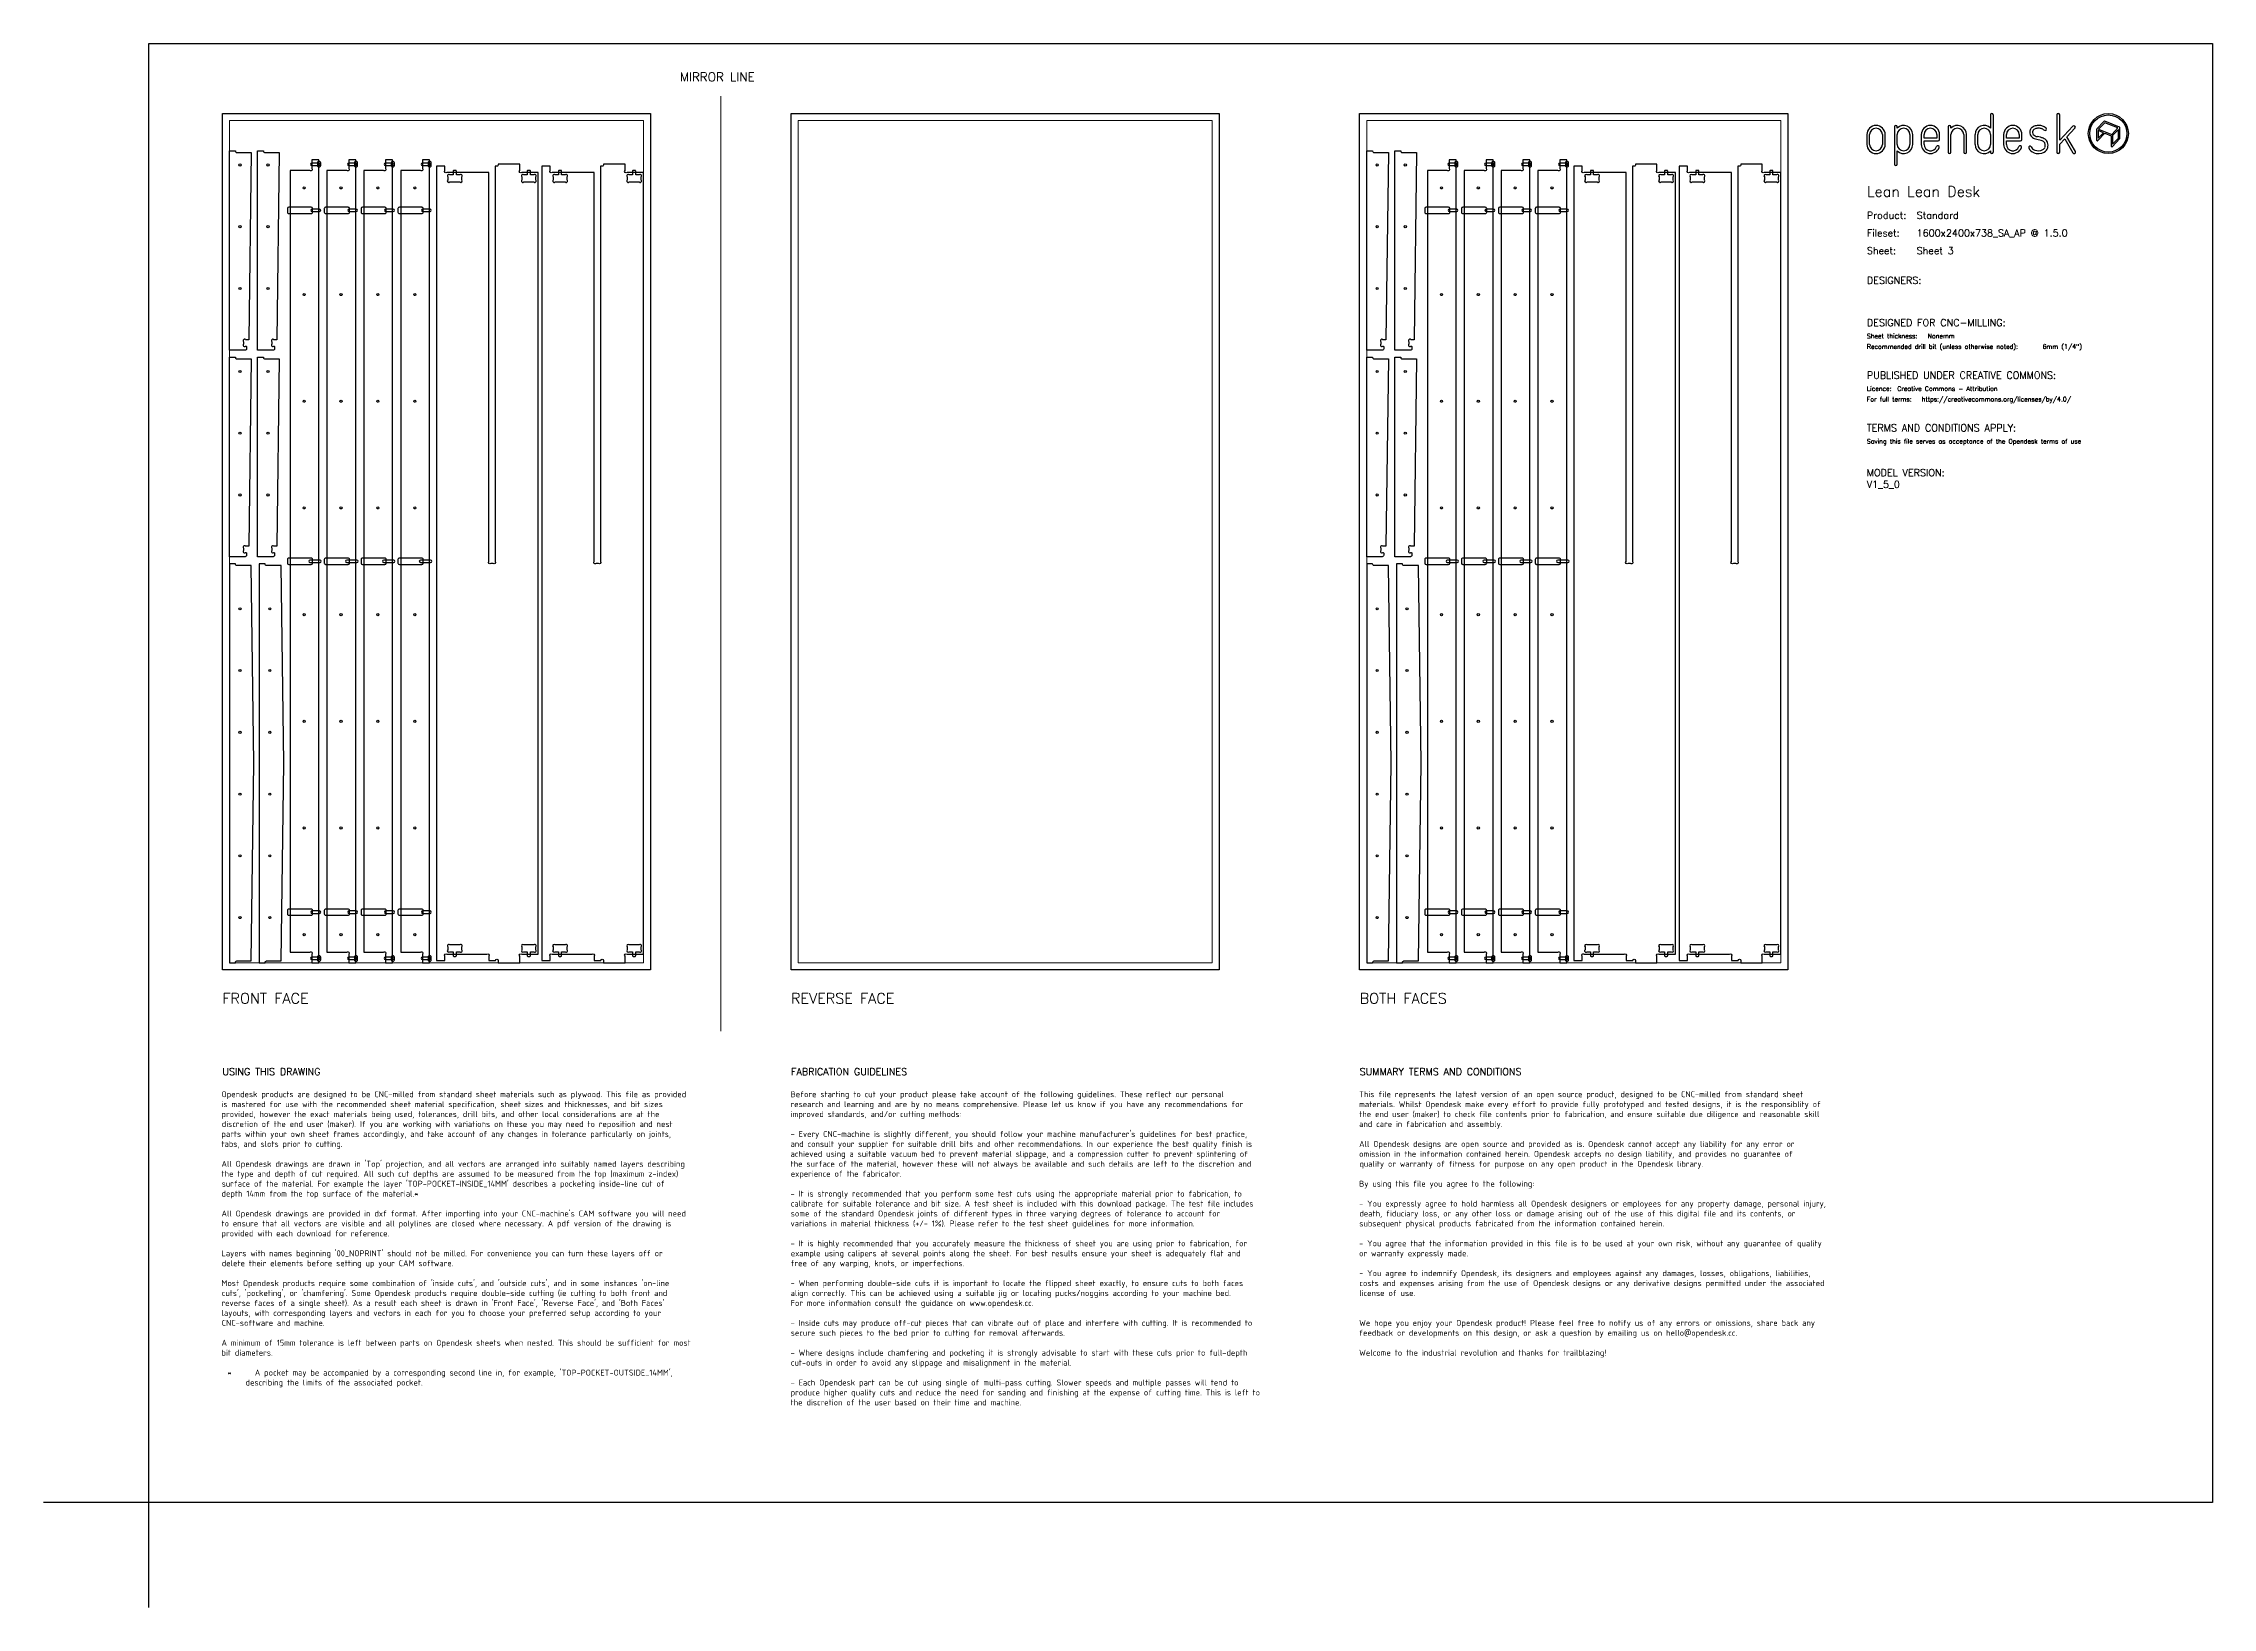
# Model space of a CAD drawing. Header units: millimetres. Extents: x -300 to 5880, y -300 to 4158.
import ezdxf
from ezdxf.enums import TextEntityAlignment as Align

# ---------------------------------------------------------------- set-up
doc = ezdxf.new("R2010")
doc.units = ezdxf.units.MM
doc.layers.add('00-NOPRINT_TEXT', color=7, linetype='Continuous', lineweight=25)
doc.layers.add('00_NOPRINT_TOLERANCE', color=7, linetype='Continuous', lineweight=5)
for name, color, linetype, lineweight, true_color in [('BOARD_$TH-NOMINAL', 3, 'Continuous', 30, 0x00ff00), ('TOP-CUT-OUTSIDE_18.000MM', 220, 'Continuous', 25, 0xff00d1), ('TOP-HOLE-6.000MM-DIAM_14.000MM', 220, 'Continuous', 25, 0xff00c7), ('TOP-HOLE-6.000MM-DIAM_18.000MM', 3, 'Continuous', 25, 0x00ff0c), ('TOP-POCKET-INSIDE_16.000MM', 20, 'Continuous', 25, 0xff2100), ('TOP-POCKET-INSIDE_4.000MM', 160, 'Continuous', 25, 0x0026ff), ('TOP-POCKET-INSIDE_9.000MM', 60, 'Continuous', 25, 0xb0ff00)]:
    doc.layers.add(name, color=color, linetype=linetype, lineweight=lineweight, true_color=true_color)
doc.styles.add('OD-ISOCP-17_221', font='isocp.shx')
doc.styles.add('OD-ISOCP-17_222', font='isocp.shx')
doc.styles.add('OD-ISOCP-17_223', font='isocp.shx')
doc.styles.add('OD-ISOCP-17_224', font='isocp.shx')
doc.styles.add('OD-ISOCP-17_225', font='isocp.shx')
doc.styles.add('OD-ISOCP-17_226', font='isocp.shx')
doc.styles.add('OD-ISOCP-17_227', font='isocp.shx')
doc.styles.add('OD-ISOCP-17_228', font='isocp.shx')
doc.styles.add('OD-ISOCP-17_229', font='isocp.shx')
doc.styles.add('OD-ISOCP-17_230', font='isocp.shx')
doc.styles.add('OD-ISOCP-17_231', font='isocp.shx')
doc.styles.add('OD-ISOCP-17_232', font='isocp.shx')
doc.styles.add('OD-ISOCP-17_233', font='isocp.shx')
doc.styles.add('OD-ISOCP-17_234', font='isocp.shx')
doc.styles.add('OD-ISOCP-17_235', font='isocp.shx')
doc.styles.add('OD-ISOCP-17_236', font='isocp.shx')
doc.styles.add('OD-ISOCP-17_237', font='isocp.shx')
doc.styles.add('OD-ISOCP-17_238', font='isocp.shx')
doc.styles.add('OD-ISOCP-17_239', font='isocp.shx')
doc.styles.add('OD-ISOCP-17_240', font='isocp.shx')
doc.styles.add('OD-ISOCP-17_241', font='isocp.shx')
doc.styles.add('OD-ISOCP-17_242', font='isocp.shx')
doc.styles.add('OD-ISOCP-17_243', font='isocp.shx')
doc.styles.add('OD-ISOCP-17_244', font='isocp.shx')
doc.styles.add('OD-ISOCP-17_245', font='isocp.shx')
doc.styles.add('OD-ISOCP-17_246', font='isocp.shx')
doc.styles.add('OD-ISOCP-17_247', font='isocp.shx')
doc.styles.add('OD-ISOCP-17_248', font='isocp.shx')
doc.styles.add('OD-ISOCP-17_249', font='isocp.shx')
doc.styles.add('OD-ISOCP-17_250', font='isocp.shx')
doc.styles.add('OD-ISOCP-17_251', font='isocp.shx')
doc.styles.add('OD-ISOCP-17_252', font='isocp.shx')
doc.styles.add('OD-ISOCP-17_253', font='isocp.shx')
doc.styles.add('OD-ISOCP-17_254', font='isocp.shx')
doc.styles.add('OD-ISOCP-17_255', font='isocp.shx')
doc.styles.add('OD-ISOCP-17_256', font='isocp.shx')
doc.styles.add('OD-ISOCP-17_257', font='isocp.shx')
doc.styles.add('OD-ISOCP-17_258', font='isocp.shx')
doc.styles.add('OD-ISOCP-17_259', font='isocp.shx')
doc.styles.add('OD-ISOCP-17_260', font='isocp.shx')
doc.styles.add('OD-ISOCP-17_261', font='isocp.shx')
doc.styles.add('OD-ISOCP-17_262', font='isocp.shx')
doc.styles.add('OD-ISOCP-17_263', font='isocp.shx')
doc.styles.add('OD-ISOCP-17_264', font='isocp.shx')
doc.styles.add('OD-ISOCP-17_265', font='isocp.shx')
doc.styles.add('OD-ISOCP-17_266', font='isocp.shx')
doc.styles.add('OD-ISOCP-17_267', font='isocp.shx')
doc.styles.add('OD-ISOCP-17_268', font='isocp.shx')
doc.styles.add('OD-ISOCP-17_269', font='isocp.shx')
doc.styles.add('OD-ISOCP-17_270', font='isocp.shx')
doc.styles.add('OD-ISOCP-17_271', font='isocp.shx')
doc.styles.add('OD-ISOCP-17_272', font='isocp.shx')
doc.styles.add('OD-ISOCP-17_273', font='isocp.shx')
doc.styles.add('OD-ISOCP-17_274', font='isocp.shx')
doc.styles.add('OD-ISOCP-17_275', font='isocp.shx')
doc.styles.add('OD-ISOCP-17_276', font='isocp.shx')
doc.styles.add('OD-ISOCP-17_277', font='isocp.shx')
doc.styles.add('OD-ISOCP-17_278', font='isocp.shx')
doc.styles.add('OD-ISOCP-17_279', font='isocp.shx')
doc.styles.add('OD-ISOCP-17_280', font='isocp.shx')
doc.styles.add('OD-ISOCP-17_281', font='isocp.shx')
doc.styles.add('OD-ISOCP-17_282', font='isocp.shx')
doc.styles.add('OD-ISOCP-17_283', font='isocp.shx')
doc.styles.add('OD-ISOCP-17_284', font='isocp.shx')
doc.styles.add('OD-ISOCP-17_285', font='isocp.shx')
doc.styles.add('OD-ISOCP-17_286', font='isocp.shx')
doc.styles.add('OD-ISOCP-17_287', font='isocp.shx')
doc.styles.add('OD-ISOCP-17_288', font='isocp.shx')
doc.styles.add('OD-SIMPLEX-13_86', font='simplex.shx')
doc.styles.add('OD-SIMPLEX-20_82', font='simplex.shx')
doc.styles.add('OD-SIMPLEX-20_86', font='simplex.shx')
doc.styles.add('OD-SIMPLEX-20_87', font='simplex.shx')
doc.styles.add('OD-SIMPLEX-20_88', font='simplex.shx')
doc.styles.add('OD-SIMPLEX-25_89', font='simplex.shx')
doc.styles.add('OD-SIMPLEX-30_83', font='simplex.shx')
doc.styles.add('OD-SIMPLEX-30_87', font='simplex.shx')
doc.styles.add('OD-SIMPLEX-30_88', font='simplex.shx')
doc.styles.add('OD-SIMPLEX-30_89', font='simplex.shx')

# ---------------------------------------------------------------- blocks, each defined once
blk = doc.blocks.new('Borders Opendesk_7')
at = {"layer": '00-NOPRINT_TEXT'}
for p, q in [((0, 4158), (5880, 4158)), ((0, 0), (0, 4158)), ((5880, 4158), (5880, 0)), ((4895, 3898), (4895, 3870.1)), ((4902.9, 3870.1), (4902.9, 3898)), ((4939.3, 3898), (4939.3, 3870.1)), ((4947.3, 3870.1), (4947.3, 3898)), ((4973.4, 3920.1), (4973.4, 3814.1)), ((4981.3, 3916.7), (4981.3, 3920.1)), ((4981.3, 3870.1), (4981.3, 3898)), ((5017.7, 3898), (5017.7, 3870.1)), ((5025.6, 3870.1), (5025.6, 3898)), ((5050, 3898), (5050, 3870.1)), ((5058, 3888.1), (5058, 3898)), ((5094.4, 3898), (5094.4, 3888.1)), ((5102.3, 3884.1), (5102.3, 3898)), ((5126.6, 3920.1), (5126.6, 3848)), ((5134.5, 3916.7), (5134.5, 3920.1)), ((5134.5, 3848), (5134.5, 3898)), ((5170.9, 3898), (5170.9, 3848)), ((5178.9, 3848), (5178.9, 3898)), ((5203, 3898), (5203, 3870.1)), ((5211, 3870.1), (5211, 3898)), ((5247.4, 3954), (5247.4, 3916.7)), ((5247.4, 3898), (5247.4, 3870.1)), ((5255.3, 3848), (5255.3, 3954)), ((5284.6, 3898), (5284.6, 3870.1)), ((5292.6, 3888.1), (5292.6, 3898)), ((5329, 3898), (5329, 3888.1)), ((5336.9, 3884.1), (5336.9, 3898)), ((5436.4, 3954), (5436.4, 3848)), ((5444.4, 3881.9), (5444.4, 3954)), ((5482.1, 3922), (5444.4, 3881.9)), ((5464.8, 3892.1), (5487.9, 3916.6)), ((5549.5, 3912.6), (5549.5, 3882.2)), ((5570.5, 3935.8), (5550.1, 3914)), ((5553.1, 3880.8), (5572.9, 3901.9)), ((5553.7, 3909.6), (5553.7, 3887.4)), ((5568.8, 3903.5), (5553.7, 3909.6)), ((5553.7, 3887.4), (5568.8, 3903.5)), ((5572.6, 3931.9), (5555.2, 3913.4)), ((5555.2, 3913.4), (5592.6, 3898.3)), ((5610, 3916.9), (5572.6, 3931.9)), ((5614.4, 3919.6), (5572.8, 3936.3)), ((5572.9, 3901.9), (5591.1, 3894.5)), ((5591.1, 3894.5), (5591.1, 3865.5)), ((5592.6, 3898.3), (5610, 3916.9)), ((5611.5, 3912.4), (5595.2, 3895.1)), ((5595.2, 3895.1), (5595.2, 3870.7)), ((5611.5, 3888.1), (5611.5, 3912.4)), ((5615.7, 3887.3), (5615.7, 3917.6)), ((4981.3, 3814.1), (4981.3, 3851.4)), ((5094.4, 3888.1), (5058, 3888.1)), ((5058, 3870.1), (5058, 3880.1)), ((5058, 3880.1), (5098.3, 3880.1)), ((5247.4, 3851.4), (5247.4, 3848)), ((5329, 3888.1), (5292.6, 3888.1)), ((5292.6, 3870.1), (5292.6, 3880.1)), ((5292.6, 3880.1), (5332.9, 3880.1)), ((5444.4, 3870.4), (5459.1, 3886)), ((5444.4, 3848), (5444.4, 3870.4)), ((5459.1, 3886), (5482.1, 3846)), ((5489, 3850), (5464.8, 3892.1)), ((5594.7, 3864.1), (5615.1, 3885.8)), ((5595.2, 3870.7), (5611.5, 3888.1)), ((0, 0), (-300, 0)), ((0, -300), (0, 0)), ((5880, 0), (0, 0))]:
    blk.add_line(p, q, dxfattribs=at)
for radius in [57, 52.9]:
    blk.add_circle((5582.9, 3901), radius, dxfattribs=at)
for centre, radius, start, end in [((5251.3, 3954), 3.97, 0, 180), ((5440.4, 3954), 3.97, 0, 180), ((4921.1, 3898), 26.1, 0, 180), ((4921.1, 3898), 18.2, 0, 180), ((4977.3, 3920.1), 3.97, 0, 180), ((4999.5, 3898), 26.1, 0, 134.13157), ((4999.5, 3898), 18.2, 0, 180), ((5076.2, 3898), 26.1, 0, 180), ((5076.2, 3898), 18.2, 0, 180), ((5130.6, 3920.1), 3.97, 0, 180), ((5152.7, 3898), 26.1, 0, 134.13157), ((5152.7, 3898), 18.2, 0, 180), ((5229.2, 3898), 26.1, 45.86843, 180), ((5229.2, 3898), 18.2, 0, 180), ((5310.8, 3898), 26.1, 0, 180), ((5310.8, 3898), 18.2, 0, 180), ((5377.2, 3904.5), 18.3, 167.09639, 235.84532), ((5375.9, 3904.8), 16.9, 150.51394, 167.04891), ((5377.5, 3903.4), 19, 138.98821, 149.26699), ((5377.5, 3903.4), 19, 127.9168, 138.98821), ((5380.5, 3899.5), 24, 111.70118, 127.9168), ((5377.2, 3904.5), 10.3, 167.96032, 235.86134), ((5375.9, 3904.8), 8.99, 151.05191, 168.02381), ((5377.5, 3903.4), 11.1, 138.98821, 148.80915), ((5377.5, 3903.4), 11.1, 127.9168, 138.98821), ((5380.5, 3899.5), 16, 111.70118, 127.9168), ((5382, 3911.6), 18.9, 235.85111, 248.09121), ((5383.5, 3891.9), 32.1, 90, 111.70118), ((5383.5, 3891.9), 24.2, 90, 111.70118), ((5388.7, 3928.4), 37, 248.09121, 257.53847), ((5383.5, 3878.8), 45.3, 80.71035, 90), ((5383.5, 3878.8), 37.3, 80.71035, 90), ((5385.9, 3893.2), 22.7, 71.50348, 80.71035), ((5385.9, 3893.2), 30.7, 71.50348, 80.71035), ((5387.1, 3896.7), 19, 61.03556, 71.50348), ((5387.1, 3896.7), 26.9, 61.03556, 71.50348), ((5387.1, 3896.7), 19, 46.7983, 61.03556), ((5387.1, 3896.7), 26.9, 46.7983, 61.03556), ((5402.8, 3913.5), 3.97, 226.7983, 46.7983), ((5485, 3919.3), 3.97, 316.71352, 136.71352), ((5551.6, 3912.6), 2.06, 136.76961, 180), ((5572, 3934.4), 2.06, 68.07144, 136.76961), ((5613.6, 3917.6), 2.06, 0, 68.07144), ((4921.1, 3870.1), 26.1, 180, 0), ((4921.1, 3870.1), 18.2, 180, 0), ((4999.5, 3870.1), 18.2, 180, 0), ((4999.5, 3870.1), 26.1, 225.86843, 0), ((5076.2, 3870.1), 26.1, 180, 340.02575), ((5076.2, 3870.1), 18.2, 180, 340.02575), ((5097, 3862.6), 3.97, 340.02575, 160.02575), ((5098.3, 3884.1), 3.97, 270, 0), ((5130.6, 3848), 3.97, 180, 0), ((5174.9, 3848), 3.97, 180, 0), ((5229.2, 3870.1), 26.1, 180, 314.13157), ((5229.2, 3870.1), 18.2, 180, 0), ((5251.3, 3848), 3.97, 180, 0), ((5310.8, 3870.1), 26.1, 180, 340.02575), ((5310.8, 3870.1), 18.2, 180, 340.02575), ((5331.6, 3862.6), 3.97, 340.02575, 160.02575), ((5332.9, 3884.1), 3.97, 270, 0), ((5359.7, 3861.7), 3.97, 24.78597, 204.78597), ((5380.2, 3871.2), 26.6, 204.78597, 247.9544), ((5380.2, 3871.2), 18.7, 204.78597, 247.9544), ((5382, 3911.6), 26.9, 235.85111, 248.09121), ((5383.5, 3879.3), 35.4, 247.9544, 298.20261), ((5388.7, 3928.4), 44.9, 248.09121, 257.53847), ((5383.5, 3879.3), 27.4, 247.9544, 298.20261), ((5300, 3526.6), 366.5, 76.19474, 77.53847), ((5300, 3526.6), 374.5, 76.19474, 77.53847), ((5372.7, 3822.5), 61.9, 69.1442, 76.19474), ((5372.7, 3822.5), 69.8, 69.1442, 76.19474), ((5389.5, 3866.6), 14.6, 38.92909, 69.1442), ((5390.6, 3866.1), 12.5, 298.20261, 343.80333), ((5389.5, 3866.6), 22.5, 38.92909, 69.1442), ((5390.6, 3866.1), 20.4, 298.20261, 343.80333), ((5393.9, 3870.2), 8.99, 17.58344, 38.92909), ((5385.6, 3867.6), 17.6, 343.80333, 17.58344), ((5393.9, 3870.2), 16.9, 17.58344, 38.92909), ((5385.6, 3867.6), 25.5, 343.80333, 17.58344), ((5440.4, 3848), 3.97, 180, 0), ((5485.5, 3848), 3.97, 209.84173, 29.84173), ((5551.6, 3882.2), 2.06, 180, 316.76961), ((5593.2, 3865.5), 2.06, 180, 316.76961), ((5613.6, 3887.3), 2.06, 316.76961, 0), ((4977.3, 3814.1), 3.97, 180, 0)]:
    blk.add_arc(centre, radius, start, end, dxfattribs=at)
at = {"layer": '00_NOPRINT_TOLERANCE', "ltscale": 0.379202}
for p, q in [((210, 3958), (1430, 3958)), ((210, 1518), (210, 3958)), ((1430, 3958), (1430, 1518)), ((1830, 3958), (3050, 3958)), ((1830, 1518), (1830, 3958)), ((3050, 3958), (3050, 1518)), ((3450, 3958), (4670, 3958)), ((3450, 1518), (3450, 3958)), ((4670, 3958), (4670, 1518)), ((1430, 1518), (210, 1518)), ((3050, 1518), (1830, 1518)), ((4670, 1518), (3450, 1518))]:
    blk.add_line(p, q, dxfattribs=at)
at = {"layer": '00_NOPRINT_TOLERANCE', "ltscale": 0.379043}
blk.add_line((1630, 1343.2), (1630, 4008), dxfattribs=at)
at = {"layer": '00_NOPRINT_TOLERANCE', "ltscale": 0.380876}
for p, q in [((230, 3938), (1410, 3938)), ((1850, 3938), (3030, 3938)), ((3470, 3938), (4650, 3938)), ((1410, 1538), (230, 1538)), ((3030, 1538), (1850, 1538)), ((4650, 1538), (3470, 1538))]:
    blk.add_line(p, q, dxfattribs=at)
at = {"layer": '00_NOPRINT_TOLERANCE', "ltscale": 0.380023}
for p, q in [((230, 1538), (230, 3938)), ((1410, 3938), (1410, 1538)), ((1850, 1538), (1850, 3938)), ((3030, 3938), (3030, 1538)), ((3470, 1538), (3470, 3938)), ((4650, 3938), (4650, 1538))]:
    blk.add_line(p, q, dxfattribs=at)
at = {"layer": 'BOARD_$TH-NOMINAL'}
for p, q in [((210, 3958), (1430, 3958)), ((210, 1518), (210, 3958)), ((1430, 3958), (1430, 1518)), ((1830, 3958), (3050, 3958)), ((1830, 1518), (1830, 3958)), ((3050, 3958), (3050, 1518)), ((3450, 3958), (4670, 3958)), ((3450, 1518), (3450, 3958)), ((4670, 3958), (4670, 1518)), ((1430, 1518), (210, 1518)), ((3050, 1518), (1830, 1518)), ((4670, 1518), (3450, 1518))]:
    blk.add_line(p, q, dxfattribs=at)
at = {"layer": '00-NOPRINT_TEXT'}
for s, height, style, p in [('MIRROR LINE', 25, 'OD-SIMPLEX-25_89', (1513.3, 4049.9)), ('Lean Lean Desk', 30, 'OD-SIMPLEX-30_83', (4895, 3720.9)), ('Product:', 20, 'OD-SIMPLEX-20_82', (4895, 3657.9)), ('Standard', 20, 'OD-SIMPLEX-20_82', (5036.9, 3657.9)), ('Fileset:', 20, 'OD-SIMPLEX-20_82', (4895, 3607.7)), ('1600x2400x738_SA_AP @ 1.5.0', 20, 'OD-SIMPLEX-20_82', (5036.9, 3607.6)), ('Sheet:', 20, 'OD-SIMPLEX-20_82', (4895, 3557.4)), ('Sheet 3', 20, 'OD-SIMPLEX-20_82', (5036.9, 3557.5)), ('DESIGNERS:', 20, 'OD-SIMPLEX-20_82', (4895, 3472.4)), ('DESIGNED FOR CNC-MILLING:', 20, 'OD-SIMPLEX-20_82', (4895, 3352.4)), ('Sheet thickness:', 13, 'OD-SIMPLEX-13_86', (4895, 3317.4)), ('Recommended drill bit (unless otherwise noted):', 13, 'OD-SIMPLEX-13_86', (4895, 3287.4)), ('Nonemm', 13, 'OD-SIMPLEX-13_86', (5068.3, 3317.4)), ('6mm (1/4")', 13, 'OD-SIMPLEX-13_86', (5395.5, 3287.4)), ('PUBLISHED UNDER CREATIVE COMMONS:', 20, 'OD-SIMPLEX-20_82', (4895, 3202.4)), ('Licence:', 13, 'OD-SIMPLEX-13_86', (4895, 3167.4)), ('Creative Commons - Attribution', 13, 'OD-SIMPLEX-13_86', (4981.5, 3167.4)), ('https://creativecommons.org/licenses/by/4.0/', 13, 'OD-SIMPLEX-13_86', (5051.1, 3137.4)), ('For full terms:', 13, 'OD-SIMPLEX-13_86', (4895, 3137.4)), ('TERMS AND CONDITIONS APPLY:', 20, 'OD-SIMPLEX-20_82', (4895, 3052.3)), ('Saving this file serves as acceptance of the Opendesk terms of use ', 13, 'OD-SIMPLEX-13_86', (4895, 3017.3))]:
    blk.add_text(s, height=height, dxfattribs=dict(at, style=style)).set_placement(p)
at = {"layer": '00-NOPRINT_TEXT', "color": 7}
for s, height, style, p in [('FRONT FACE', 30, 'OD-SIMPLEX-30_89', (210, 1451.3)), ('REVERSE FACE', 30, 'OD-SIMPLEX-30_88', (1830, 1451.3)), ('BOTH FACES', 30, 'OD-SIMPLEX-30_87', (3450, 1451.3)), ('USING THIS DRAWING', 20, 'OD-SIMPLEX-20_88', (210, 1237.4)), ('FABRICATION GUIDELINES', 20, 'OD-SIMPLEX-20_87', (1830, 1237.4)), ('SUMMARY TERMS AND CONDITIONS', 20, 'OD-SIMPLEX-20_86', (3450, 1237.4))]:
    blk.add_text(s, height=height, dxfattribs=dict(at, style=style)).set_placement(p, align=Align.TOP_LEFT)
for s, style, p in [('Opendesk products are designed to be CNC-milled from standard sheet materials such as plywood. This file as provided', 'OD-ISOCP-17_265', (207.4, 1154.7)), ('is mastered for use with the recommended sheet material specification, sheet sizes and thicknesses, and bit sizes', 'OD-ISOCP-17_266', (207.4, 1126.3)), ('provided, however the exact materials being used, tolerances, drill bits, and other local considerations are at the', 'OD-ISOCP-17_267', (207.4, 1098)), ('research and learning and are by no means comprehensive. Please let us know if you have any recommendations for', 'OD-ISOCP-17_241', (1828.7, 1126.3)), ('Before starting to cut your product please take account of the following guidelines. These reflect our personal', 'OD-ISOCP-17_240', (1828.7, 1154.7)), ('improved standards, and/or cutting methods:', 'OD-ISOCP-17_242', (1828.7, 1098)), ('the end user (maker) to check file contents prior to fabrication, and ensure suitable due diligence and reasonable skill', 'OD-ISOCP-17_223', (3448.5, 1098)), ('This file represents the latest version of an open source product, designed to be CNC-milled from standard sheet', 'OD-ISOCP-17_221', (3448.5, 1154.7)), ('materials. Whilst Opendesk make every effort to provide fully prototyped and tested designs, it is the responsiblity of', 'OD-ISOCP-17_222', (3448.5, 1126.3)), ('parts within your own sheet frames accordingly, and take account of any changes in tolerance particularly on joints,', 'OD-ISOCP-17_269', (207.4, 1041.3)), ('discretion of the end user (maker). If you are working with variations on these you may need to reposition and nest', 'OD-ISOCP-17_268', (208.1, 1069.7)), ("- Every CNC-machine is slightly different, you should follow your machine manufacturer's guidelines for best practice,", 'OD-ISOCP-17_243', (1828.7, 1041.3)), ('and care in fabrication and assembly.', 'OD-ISOCP-17_224', (3448.5, 1069.7)), ('tabs, and slots prior to cutting.', 'OD-ISOCP-17_270', (207.4, 1013)), ('and consult your supplier for suitable drill bits and other recommendations. In our experience the best quality finish is', 'OD-ISOCP-17_244', (1828.7, 1013)), ('achieved using a suitable vacuum bed to prevent material slippage, and a compression cutter to prevent splintering of', 'OD-ISOCP-17_245', (1828.7, 984.7)), ('All Opendesk designs are open source and provided as is. Opendesk cannot accept any liability for any error or', 'OD-ISOCP-17_225', (3448.5, 1013)), ('omission in the information contained herein. Opendesk accepts no design liability, and provides no guarantee of', 'OD-ISOCP-17_226', (3448.5, 984.7)), ('the type and depth of cut required. All such cut depths are assumed to be measured from the top (maximum z-index)', 'OD-ISOCP-17_272', (207.4, 928)), ("All Opendesk drawings are drawn in 'Top' projection, and all vectors are arranged into suitably named layers describing", 'OD-ISOCP-17_271', (207.4, 956.3)), ('the surface of the material, however these will not always be available and such details are left to the discretion and', 'OD-ISOCP-17_246', (1828.7, 956.3)), ('experience of the fabricator.', 'OD-ISOCP-17_247', (1829.2, 928)), ('quality or warranty of fitness for purpose on any open product in the Opendesk library.', 'OD-ISOCP-17_227', (3449.1, 956.3)), ('depth 14mm from the top surface of the material.*', 'OD-ISOCP-17_274', (207.4, 871.3)), ("surface of the material. For example the layer 'TOP-POCKET-INSIDE_14MM' describes a pocketing inside-line cut of", 'OD-ISOCP-17_273', (208, 899.7)), ('- It is strongly recommended that you perform some test cuts using the appropriate material prior to fabrication, to', 'OD-ISOCP-17_248', (1828.7, 871.3)), ('By using this file you agree to the following:', 'OD-ISOCP-17_228', (3448.5, 899.7)), ('to ensure that all vectors are visible and all polylines are closed where necessary. A pdf version of the drawing is', 'OD-ISOCP-17_276', (207.4, 786.3)), ("All Opendesk drawings are provided in dxf format. After importing into your CNC-machine's CAM software you will need", 'OD-ISOCP-17_275', (207.4, 814.7)), ('variations in material thickness (+/- 1%). Please refer to the test sheet guidelines for more information.', 'OD-ISOCP-17_251', (1828.7, 786.3)), ('some of the standard Opendesk joints of different types in three varying degrees of tolerance to account for', 'OD-ISOCP-17_250', (1829.2, 814.7)), ('calibrate for suitable tolerance and bit size. A test sheet is included with this download package. The test file includes', 'OD-ISOCP-17_249', (1829.3, 843)), ('- You expressly agree to hold harmless all Opendesk designers or employees for any property damage, personal injury,', 'OD-ISOCP-17_229', (3448.5, 843)), ('subsequent physical products fabricated from the information contained herein.', 'OD-ISOCP-17_231', (3449, 786.3)), ('death, fiduciary loss, or any other loss or damage arising out of the use of this digital file and its contents, or', 'OD-ISOCP-17_230', (3449.1, 814.7)), ('provided with each download for reference.', 'OD-ISOCP-17_277', (207.4, 758)), ('- It is highly recommended that you accurately measure the thickness of sheet you are using prior to fabrication, for', 'OD-ISOCP-17_252', (1828.7, 729.7)), ('- You agree that the information provided in this file is to be used at your own risk, without any guarantee of quality', 'OD-ISOCP-17_232', (3448.5, 729.7)), ("Layers with names beginning '00_NOPRINT' should not be milled. For convenience you can turn these layers off or", 'OD-ISOCP-17_278', (207.4, 701.3)), ('delete their elements before setting up your CAM software.', 'OD-ISOCP-17_279', (208.1, 673)), ('free of any warping, knots, or imperfections.', 'OD-ISOCP-17_254', (1828.7, 673)), ('example using calipers at several points along the sheet. For best results ensure your sheet is adequately flat and', 'OD-ISOCP-17_253', (1829.2, 701.3)), ('or warranty expressly made.', 'OD-ISOCP-17_233', (3448.5, 701.3)), ("Most Opendesk products require some combination of 'inside cuts', and 'outside cuts', and in some instances 'on-line", 'OD-ISOCP-17_280', (207.4, 616.3)), ('- When performing double-side cuts it is important to locate the flipped sheet exactly, to ensure cuts to both faces', 'OD-ISOCP-17_255', (1828.7, 616.3)), ('- You agree to indemnify Opendesk, its designers and employees against any damages, losses, obligations, liabilities,', 'OD-ISOCP-17_234', (3448.5, 644.7)), ('costs and expenses arising from the use of Opendesk designs or any derivative designs permitted under the associated', 'OD-ISOCP-17_235', (3449.1, 616.3)), ("reverse faces of a single sheet). As a result each sheet is drawn in 'Front Face', 'Reverse Face', and 'Both Faces'", 'OD-ISOCP-17_282', (207.4, 559.7)), ("cuts', 'pocketing', or 'chamfering'. Some Opendesk products require double-side cutting (ie cutting to both front and", 'OD-ISOCP-17_281', (208.1, 588)), ('align correctly. This can be achieved using a suitable jig or locating pucks/noggins according to your machine bed.', 'OD-ISOCP-17_256', (1828.7, 588)), ('For more information consult the guidance on www.opendesk.cc.', 'OD-ISOCP-17_257', (1828.7, 559.7)), ('license of use.', 'OD-ISOCP-17_236', (3448.8, 588)), ('layouts, with corresponding layers and vectors in each for you to choose your preferred setup according to your', 'OD-ISOCP-17_283', (207.8, 531.3)), ('CNC-software and machine.', 'OD-ISOCP-17_284', (208.2, 503)), ('- Inside cuts may produce off-cut pieces that can vibrate out of place and interfere with cutting. It is recommended to', 'OD-ISOCP-17_258', (1828.7, 503)), ('We hope you enjoy your Opendesk product! Please feel free to notify us of any errors or omissions, share back any', 'OD-ISOCP-17_237', (3448.5, 503)), ('A minimum of 15mm tolerance is left between parts on Opendesk sheets when nested. This should be sufficient for most', 'OD-ISOCP-17_285', (207.4, 446.3)), ('bit diameters.', 'OD-ISOCP-17_286', (207.4, 418)), ('- Where designs include chamfering and pocketing it is strongly advisable to start with these cuts prior to full-depth', 'OD-ISOCP-17_260', (1828.7, 418)), ('secure such pieces to the bed prior to cutting for removal afterwards.', 'OD-ISOCP-17_259', (1829.2, 474.7)), ('Welcome to the industrial revolution and thanks for trailblazing!', 'OD-ISOCP-17_239', (3448.5, 418)), ('feedback or developments on this design, or ask a question by emailing us on hello@opendesk.cc.', 'OD-ISOCP-17_238', (3448.5, 474.7)), ("*      A pocket may be accompanied by a corresponding second line in, for example, 'TOP-POCKET-OUTSIDE_14MM',", 'OD-ISOCP-17_287', (224.4, 361.3)), ('cut-outs in order to avoid any slippage and misalignment in the material.', 'OD-ISOCP-17_261', (1829.3, 389.7)), ('describing the limits of the associated pocket.', 'OD-ISOCP-17_288', (276.1, 333)), ('- Each Opendesk part can be cut using single of multi-pass cutting. Slower speeds and multiple passes will tend to', 'OD-ISOCP-17_262', (1828.7, 333)), ('produce higher quality cuts and reduce the need for sanding and finishing at the expense of cutting time. This is left to', 'OD-ISOCP-17_263', (1828.7, 304.7)), ('the discretion of the user based on their time and machine.', 'OD-ISOCP-17_264', (1828.7, 276.3))]:
    blk.add_text(s, height=17, dxfattribs=dict(at, style=style)).set_placement(p)

msp = doc.modelspace()

# ---------------------------------------------------------------- linework, layer by layer
at = {"layer": 'TOP-CUT-OUTSIDE_18.000MM'}
for points in [[(276.2, 3313.5, 1.000151), (270.5, 3307.8), (270.5, 3301.2, 1.000151), (276.2, 3295.5), (276.5, 3295.5, -0.414214), (278.5, 3293.5), (278.5, 3287.5, -0.414214), (274.5, 3283.5), (230, 3283.5), (230, 3852), (247, 3852), (247, 3851, 0.414214), (251, 3847), (292.2, 3847), (285, 3313.2)], [(356.2, 3295.5), (356.5, 3295.5, -0.414214), (358.5, 3293.5), (358.5, 3287.5, -0.414214), (354.5, 3283.5), (310, 3283.5), (310, 3852), (327, 3852), (327, 3851, 0.414214), (331, 3847), (372.2, 3847), (365, 3313.2), (356.2, 3313.5, 1.000151), (350.5, 3307.8), (350.5, 3301.2, 1.000151)], [(3516.2, 3313.5, 1.000151), (3510.5, 3307.8), (3510.5, 3301.2, 1.000151), (3516.2, 3295.5), (3516.5, 3295.5, -0.414214), (3518.5, 3293.5), (3518.5, 3287.5, -0.414214), (3514.5, 3283.5), (3470, 3283.5), (3470, 3852), (3487, 3852), (3487, 3851, 0.414214), (3491, 3847), (3532.2, 3847), (3525, 3313.2)], [(3596.2, 3295.5), (3596.5, 3295.5, -0.414214), (3598.5, 3293.5), (3598.5, 3287.5, -0.414214), (3594.5, 3283.5), (3550, 3283.5), (3550, 3852), (3567, 3852), (3567, 3851, 0.414214), (3571, 3847), (3612.2, 3847), (3605, 3313.2), (3596.2, 3313.5, 1.000151), (3590.5, 3307.8), (3590.5, 3301.2, 1.000151)], [(459.3, 3796), (403, 3796), (403, 1568), (459.3, 1568, -1.000151), (465, 1562.3), (465, 1538), (485, 1538), (485, 3826), (465, 3826), (465, 3801.7, -1.000151)], [(570, 3801.7, -1.000151), (564.3, 3796), (508, 3796), (508, 1568), (564.3, 1568, -1.000151), (570, 1562.3), (570, 1538), (590, 1538), (590, 3826), (570, 3826)], [(675, 3801.7, -1.000151), (669.3, 3796), (613, 3796), (613, 1568), (669.3, 1568, -1.000151), (675, 1562.3), (675, 1538), (695, 1538), (695, 3826), (675, 3826)], [(774.3, 3796), (718, 3796), (718, 1568), (774.3, 1568, -1.000151), (780, 1562.3), (780, 1538), (800, 1538), (800, 3826), (780, 3826), (780, 3801.7, -1.000151)], [(1062.7, 1562), (1110, 1562), (1110, 3790), (1062.7, 3790, -0.999849), (1057, 3795.7), (1057, 3814), (996, 3814), (996, 3812, -0.414214), (992, 3808), (987.2, 3808), (987.2, 2681.7, -1), (981.5, 2676), (974.7, 2676, -1), (969, 2681.7), (969, 3790), (849.7, 3790, -0.999849), (844, 3795.7), (844, 3808), (820, 3808), (820, 1544), (844, 1544), (844, 1556.3, -1), (849.7, 1562), (963.3, 1562, -0.999849), (969, 1556.3), (969, 1544), (988, 1544, -1), (996, 1544), (996, 1538), (1057, 1538), (1057, 1556.3, -0.999925)], [(1362.7, 1562), (1410, 1562), (1410, 3790), (1362.7, 3790, -0.999849), (1357, 3795.7), (1357, 3814), (1296, 3814), (1296, 3812, -0.414214), (1292, 3808), (1287.2, 3808), (1287.2, 2681.7, -1), (1281.5, 2676), (1274.7, 2676, -1), (1269, 2681.7), (1269, 3790), (1149.7, 3790, -0.999849), (1144, 3795.7), (1144, 3808), (1120, 3808), (1120, 1544), (1144, 1544), (1144, 1556.3, -1), (1149.7, 1562), (1263.3, 1562, -0.999849), (1269, 1556.3), (1269, 1544), (1288, 1544, -1), (1296, 1544), (1296, 1538), (1357, 1538), (1357, 1556.3, -0.999925)], [(3699.3, 3796), (3643, 3796), (3643, 1568), (3699.3, 1568, -1.000151), (3705, 1562.3), (3705, 1538), (3725, 1538), (3725, 3826), (3705, 3826), (3705, 3801.7, -1.000151)], [(3810, 3801.7, -1.000151), (3804.3, 3796), (3748, 3796), (3748, 1568), (3804.3, 1568, -1.000151), (3810, 1562.3), (3810, 1538), (3830, 1538), (3830, 3826), (3810, 3826)], [(3915, 3801.7, -1.000151), (3909.3, 3796), (3853, 3796), (3853, 1568), (3909.3, 1568, -1.000151), (3915, 1562.3), (3915, 1538), (3935, 1538), (3935, 3826), (3915, 3826)], [(4014.3, 3796), (3958, 3796), (3958, 1568), (4014.3, 1568, -1.000151), (4020, 1562.3), (4020, 1538), (4040, 1538), (4040, 3826), (4020, 3826), (4020, 3801.7, -1.000151)], [(4302.7, 1562), (4350, 1562), (4350, 3790), (4302.7, 3790, -0.999849), (4297, 3795.7), (4297, 3814), (4236, 3814), (4236, 3812, -0.414214), (4232, 3808), (4227.2, 3808), (4227.2, 2681.7, -1), (4221.5, 2676), (4214.7, 2676, -1), (4209, 2681.7), (4209, 3790), (4089.7, 3790, -0.999849), (4084, 3795.7), (4084, 3808), (4060, 3808), (4060, 1544), (4084, 1544), (4084, 1556.3, -1), (4089.7, 1562), (4203.3, 1562, -0.999849), (4209, 1556.3), (4209, 1544), (4228, 1544, -1), (4236, 1544), (4236, 1538), (4297, 1538), (4297, 1556.3, -0.999925)], [(4602.7, 1562), (4650, 1562), (4650, 3790), (4602.7, 3790, -0.999849), (4597, 3795.7), (4597, 3814), (4536, 3814), (4536, 3812, -0.414214), (4532, 3808), (4527.2, 3808), (4527.2, 2681.7, -1), (4521.5, 2676), (4514.7, 2676, -1), (4509, 2681.7), (4509, 3790), (4389.7, 3790, -0.999849), (4384, 3795.7), (4384, 3808), (4360, 3808), (4360, 1544), (4384, 1544), (4384, 1556.3, -1), (4389.7, 1562), (4503.3, 1562, -0.999849), (4509, 1556.3), (4509, 1544), (4528, 1544, -1), (4536, 1544), (4536, 1538), (4597, 1538), (4597, 1556.3, -0.999925)], [(276.2, 2707), (276.5, 2707, -0.414214), (278.5, 2705), (278.5, 2699, -0.414214), (274.5, 2695), (230, 2695), (230, 3263.5), (247, 3263.5), (247, 3262.5, 0.414214), (251, 3258.5), (292.2, 3258.5), (285, 2724.7), (276.2, 2725, 1.000151), (270.5, 2719.3), (270.5, 2712.7, 1.000151)], [(356.2, 2725, 1.000151), (350.5, 2719.3), (350.5, 2712.7, 1.000151), (356.2, 2707), (356.5, 2707, -0.414214), (358.5, 2705), (358.5, 2699, -0.414214), (354.5, 2695), (310, 2695), (310, 3263.5), (327, 3263.5), (327, 3262.5, 0.414214), (331, 3258.5), (372.2, 3258.5), (365, 2724.7)], [(3516.2, 2707), (3516.5, 2707, -0.414214), (3518.5, 2705), (3518.5, 2699, -0.414214), (3514.5, 2695), (3470, 2695), (3470, 3263.5), (3487, 3263.5), (3487, 3262.5, 0.414214), (3491, 3258.5), (3532.2, 3258.5), (3525, 2724.7), (3516.2, 2725, 1.000151), (3510.5, 2719.3), (3510.5, 2712.7, 1.000151)], [(3596.2, 2725, 1.000151), (3590.5, 2719.3), (3590.5, 2712.7, 1.000151), (3596.2, 2707), (3596.5, 2707, -0.414214), (3598.5, 2705), (3598.5, 2699, -0.414214), (3594.5, 2695), (3550, 2695), (3550, 3263.5), (3567, 3263.5), (3567, 3262.5, 0.414214), (3571, 3258.5), (3612.2, 3258.5), (3605, 2724.7)], [(251, 2670, -0.414214), (247, 2674), (247, 2675), (230, 2675), (230, 1538), (247, 1538), (247, 1539, -0.414214), (251, 1543), (292.4, 1543), (300, 2106.5), (292.4, 2670)], [(332, 2674), (332, 2675), (315, 2675), (315, 1538), (332, 1538), (332, 1539, -0.414214), (336, 1543), (377.4, 1543), (385, 2106.5), (377.4, 2670), (336, 2670, -0.414214)], [(3491, 2670, -0.414214), (3487, 2674), (3487, 2675), (3470, 2675), (3470, 1538), (3487, 1538), (3487, 1539, -0.414214), (3491, 1543), (3532.4, 1543), (3540, 2106.5), (3532.4, 2670)], [(3572, 2674), (3572, 2675), (3555, 2675), (3555, 1538), (3572, 1538), (3572, 1539, -0.414214), (3576, 1543), (3617.4, 1543), (3625, 2106.5), (3617.4, 2670), (3576, 2670, -0.414214)]]:
    msp.add_lwpolyline(points, format="xyb", close=True, dxfattribs=at)
at = {"layer": 'TOP-HOLE-6.000MM-DIAM_14.000MM'}
for centre in [(443, 3746), (548, 3746), (653, 3746), (758, 3746), (3683, 3746), (3788, 3746), (3893, 3746), (3998, 3746), (443, 3442), (548, 3442), (653, 3442), (758, 3442), (3683, 3442), (3788, 3442), (3893, 3442), (3998, 3442), (443, 3138), (548, 3138), (653, 3138), (758, 3138), (3683, 3138), (3788, 3138), (3893, 3138), (3998, 3138), (443, 2834), (548, 2834), (653, 2834), (758, 2834), (3683, 2834), (3788, 2834), (3893, 2834), (3998, 2834), (443, 2530), (548, 2530), (653, 2530), (758, 2530), (3683, 2530), (3788, 2530), (3893, 2530), (3998, 2530), (443, 2226), (548, 2226), (653, 2226), (758, 2226), (3683, 2226), (3788, 2226), (3893, 2226), (3998, 2226), (443, 1922), (548, 1922), (653, 1922), (758, 1922), (3683, 1922), (3788, 1922), (3893, 1922), (3998, 1922), (443, 1618), (548, 1618), (653, 1618), (758, 1618), (3683, 1618), (3788, 1618), (3893, 1618), (3998, 1618)]:
    msp.add_circle(centre, 3, dxfattribs=at)
at = {"layer": 'TOP-HOLE-6.000MM-DIAM_18.000MM'}
for centre in [(260, 3811.5), (340, 3811.5), (3500, 3811.5), (3580, 3811.5), (260, 3635.5), (340, 3635.5), (3500, 3635.5), (3580, 3635.5), (260, 3459.5), (340, 3459.5), (3500, 3459.5), (3580, 3459.5), (260, 3223), (340, 3223), (3500, 3223), (3580, 3223), (260, 3047), (340, 3047), (3500, 3047), (3580, 3047), (260, 2871), (340, 2871), (3500, 2871), (3580, 2871), (260, 2546.5), (345, 2546.5), (3500, 2546.5), (3585, 2546.5), (260, 2370.5), (345, 2370.5), (3500, 2370.5), (3585, 2370.5), (260, 2194.5), (345, 2194.5), (3500, 2194.5), (3585, 2194.5), (260, 2018.5), (345, 2018.5), (3500, 2018.5), (3585, 2018.5), (260, 1842.5), (345, 1842.5), (3500, 1842.5), (3585, 1842.5), (260, 1666.5), (345, 1666.5), (3500, 1666.5), (3585, 1666.5)]:
    msp.add_circle(centre, 3, dxfattribs=at)
at = {"layer": 'TOP-POCKET-INSIDE_16.000MM'}
for points in [[(857.7, 3783, 1), (852, 3777.3), (852, 3768.7, 1), (857.7, 3763), (886.3, 3763, 1), (892, 3768.7), (892, 3777.3, 1), (886.3, 3783), (876.5, 3783), (876.5, 3794, 0.414214), (874.5, 3796), (869.5, 3796, 0.414214), (867.5, 3794), (867.5, 3783)], [(1097.3, 3783), (1087.5, 3783), (1087.5, 3794, 0.414214), (1085.5, 3796), (1080.5, 3796, 0.414214), (1078.5, 3794), (1078.5, 3783), (1068.7, 3783, 1), (1063, 3777.3), (1063, 3768.7, 1), (1068.7, 3763), (1097.3, 3763, 1), (1103, 3768.7), (1103, 3777.3, 1)], [(1174.5, 3796), (1169.5, 3796, 0.414214), (1167.5, 3794), (1167.5, 3783), (1157.7, 3783, 1), (1152, 3777.3), (1152, 3768.7, 1), (1157.7, 3763), (1186.3, 3763, 1), (1192, 3768.7), (1192, 3777.3, 1), (1186.3, 3783), (1176.5, 3783), (1176.5, 3794, 0.414214)], [(1385.5, 3796), (1380.5, 3796, 0.414214), (1378.5, 3794), (1378.5, 3783), (1368.7, 3783, 1), (1363, 3777.3), (1363, 3768.7, 1), (1368.7, 3763), (1397.3, 3763, 1), (1403, 3768.7), (1403, 3777.3, 1), (1397.3, 3783), (1387.5, 3783), (1387.5, 3794, 0.414214)], [(4097.7, 3783, 1), (4092, 3777.3), (4092, 3768.7, 1), (4097.7, 3763), (4126.3, 3763, 1), (4132, 3768.7), (4132, 3777.3, 1), (4126.3, 3783), (4116.5, 3783), (4116.5, 3794, 0.414214), (4114.5, 3796), (4109.5, 3796, 0.414214), (4107.5, 3794), (4107.5, 3783)], [(4337.3, 3783), (4327.5, 3783), (4327.5, 3794, 0.414214), (4325.5, 3796), (4320.5, 3796, 0.414214), (4318.5, 3794), (4318.5, 3783), (4308.7, 3783, 1), (4303, 3777.3), (4303, 3768.7, 1), (4308.7, 3763), (4337.3, 3763, 1), (4343, 3768.7), (4343, 3777.3, 1)], [(4414.5, 3796), (4409.5, 3796, 0.414214), (4407.5, 3794), (4407.5, 3783), (4397.7, 3783, 1), (4392, 3777.3), (4392, 3768.7, 1), (4397.7, 3763), (4426.3, 3763, 1), (4432, 3768.7), (4432, 3777.3, 1), (4426.3, 3783), (4416.5, 3783), (4416.5, 3794, 0.414214)], [(4625.5, 3796), (4620.5, 3796, 0.414214), (4618.5, 3794), (4618.5, 3783), (4608.7, 3783, 1), (4603, 3777.3), (4603, 3768.7, 1), (4608.7, 3763), (4637.3, 3763, 1), (4643, 3768.7), (4643, 3777.3, 1), (4637.3, 3783), (4627.5, 3783), (4627.5, 3794, 0.414214)], [(1063, 1583.3), (1063, 1574.7, 1), (1068.7, 1569), (1078.5, 1569), (1078.5, 1558, 0.414214), (1080.5, 1556), (1085.5, 1556, 0.414214), (1087.5, 1558), (1087.5, 1569), (1097.3, 1569, 1), (1103, 1574.7), (1103, 1583.3, 1), (1097.3, 1589), (1068.7, 1589, 1)], [(1363, 1583.3), (1363, 1574.7, 1), (1368.7, 1569), (1378.5, 1569), (1378.5, 1558, 0.414214), (1380.5, 1556), (1385.5, 1556, 0.414214), (1387.5, 1558), (1387.5, 1569), (1397.3, 1569, 1), (1403, 1574.7), (1403, 1583.3, 1), (1397.3, 1589), (1368.7, 1589, 1)], [(4303, 1583.3), (4303, 1574.7, 1), (4308.7, 1569), (4318.5, 1569), (4318.5, 1558, 0.414214), (4320.5, 1556), (4325.5, 1556, 0.414214), (4327.5, 1558), (4327.5, 1569), (4337.3, 1569, 1), (4343, 1574.7), (4343, 1583.3, 1), (4337.3, 1589), (4308.7, 1589, 1)], [(4603, 1583.3), (4603, 1574.7, 1), (4608.7, 1569), (4618.5, 1569), (4618.5, 1558, 0.414214), (4620.5, 1556), (4625.5, 1556, 0.414214), (4627.5, 1558), (4627.5, 1569), (4637.3, 1569, 1), (4643, 1574.7), (4643, 1583.3, 1), (4637.3, 1589), (4608.7, 1589, 1)]]:
    msp.add_lwpolyline(points, format="xyb", close=True, dxfattribs=at)
for points in [[(886.3, 1589), (857.7, 1589, 1), (852, 1583.3), (852, 1574.7, 1), (857.7, 1569), (867.5, 1569), (867.5, 1558, 0.414214), (869.5, 1556), (874.5, 1556, 0.414214), (876.5, 1558), (876.5, 1569), (886.3, 1569, 1), (892, 1574.7), (892, 1583.3, 1), (886.3, 1589)], [(1186.3, 1589), (1157.7, 1589, 1), (1152, 1583.3), (1152, 1574.7, 1), (1157.7, 1569), (1167.5, 1569), (1167.5, 1558, 0.414214), (1169.5, 1556), (1174.5, 1556, 0.414214), (1176.5, 1558), (1176.5, 1569), (1186.3, 1569, 1), (1192, 1574.7), (1192, 1583.3, 1), (1186.3, 1589)], [(4126.3, 1589), (4097.7, 1589, 1), (4092, 1583.3), (4092, 1574.7, 1), (4097.7, 1569), (4107.5, 1569), (4107.5, 1558, 0.414214), (4109.5, 1556), (4114.5, 1556, 0.414214), (4116.5, 1558), (4116.5, 1569), (4126.3, 1569, 1), (4132, 1574.7), (4132, 1583.3, 1), (4126.3, 1589)], [(4426.3, 1589), (4397.7, 1589, 1), (4392, 1583.3), (4392, 1574.7, 1), (4397.7, 1569), (4407.5, 1569), (4407.5, 1558, 0.414214), (4409.5, 1556), (4414.5, 1556, 0.414214), (4416.5, 1558), (4416.5, 1569), (4426.3, 1569, 1), (4432, 1574.7), (4432, 1583.3, 1), (4426.3, 1589)]]:
    msp.add_lwpolyline(points, format="xyb", dxfattribs=at)
at = {"layer": 'TOP-POCKET-INSIDE_4.000MM'}
for points in [[(464.5, 3810), (485.5, 3810, 1), (485.5, 3817), (464.5, 3817, 1)], [(569.5, 3810), (590.5, 3810, 1), (590.5, 3817), (569.5, 3817, 1)], [(695.5, 3817), (674.5, 3817, 1), (674.5, 3810), (695.5, 3810, 1)], [(800.5, 3817), (779.5, 3817, 1), (779.5, 3810), (800.5, 3810, 1)], [(3704.5, 3810), (3725.5, 3810, 1), (3725.5, 3817), (3704.5, 3817, 1)], [(3809.5, 3810), (3830.5, 3810, 1), (3830.5, 3817), (3809.5, 3817, 1)], [(3935.5, 3817), (3914.5, 3817, 1), (3914.5, 3810), (3935.5, 3810, 1)], [(4040.5, 3817), (4019.5, 3817, 1), (4019.5, 3810), (4040.5, 3810, 1)], [(486.5, 3678.5, 1), (486.5, 3685.5), (465.5, 3685.5, 1), (465.5, 3678.5)], [(591.5, 3678.5, 1), (591.5, 3685.5), (570.5, 3685.5, 1), (570.5, 3678.5)], [(696.5, 3678.5, 1), (696.5, 3685.5), (675.5, 3685.5, 1), (675.5, 3678.5)], [(801.5, 3678.5, 1), (801.5, 3685.5), (780.5, 3685.5, 1), (780.5, 3678.5)], [(3726.5, 3678.5, 1), (3726.5, 3685.5), (3705.5, 3685.5, 1), (3705.5, 3678.5)], [(3831.5, 3678.5, 1), (3831.5, 3685.5), (3810.5, 3685.5, 1), (3810.5, 3678.5)], [(3936.5, 3678.5, 1), (3936.5, 3685.5), (3915.5, 3685.5, 1), (3915.5, 3678.5)], [(4041.5, 3678.5, 1), (4041.5, 3685.5), (4020.5, 3685.5, 1), (4020.5, 3678.5)], [(459.5, 2678.5), (488.1, 2678.5, 1), (488.1, 2685.5), (459.5, 2685.5, 1)], [(564.5, 2678.5), (593.1, 2678.5, 1), (593.1, 2685.5), (564.5, 2685.5, 1)], [(698.1, 2678.5, 1), (698.1, 2685.5), (669.5, 2685.5, 1), (669.5, 2678.5)], [(803.1, 2678.5, 1), (803.1, 2685.5), (774.5, 2685.5, 1), (774.5, 2678.5)], [(3699.5, 2678.5), (3728.1, 2678.5, 1), (3728.1, 2685.5), (3699.5, 2685.5, 1)], [(3804.5, 2678.5), (3833.1, 2678.5, 1), (3833.1, 2685.5), (3804.5, 2685.5, 1)], [(3938.1, 2678.5, 1), (3938.1, 2685.5), (3909.5, 2685.5, 1), (3909.5, 2678.5)], [(4043.1, 2678.5, 1), (4043.1, 2685.5), (4014.5, 2685.5, 1), (4014.5, 2678.5)], [(486.5, 1685.5), (465.5, 1685.5, 1), (465.5, 1678.5), (486.5, 1678.5, 1)], [(591.5, 1685.5), (570.5, 1685.5, 1), (570.5, 1678.5), (591.5, 1678.5, 1)], [(696.5, 1685.5), (675.5, 1685.5, 1), (675.5, 1678.5), (696.5, 1678.5, 1)], [(801.5, 1685.5), (780.5, 1685.5, 1), (780.5, 1678.5), (801.5, 1678.5, 1)], [(3726.5, 1685.5), (3705.5, 1685.5, 1), (3705.5, 1678.5), (3726.5, 1678.5, 1)], [(3831.5, 1685.5), (3810.5, 1685.5, 1), (3810.5, 1678.5), (3831.5, 1678.5, 1)], [(3936.5, 1685.5), (3915.5, 1685.5, 1), (3915.5, 1678.5), (3936.5, 1678.5, 1)], [(4041.5, 1685.5), (4020.5, 1685.5, 1), (4020.5, 1678.5), (4041.5, 1678.5, 1)], [(485.5, 1547, 1), (485.5, 1554), (464.5, 1554, 1), (464.5, 1547)], [(590.5, 1547, 1), (590.5, 1554), (569.5, 1554, 1), (569.5, 1547)], [(695.5, 1547, 1), (695.5, 1554), (674.5, 1554, 1), (674.5, 1547)], [(800.5, 1547, 1), (800.5, 1554), (779.5, 1554, 1), (779.5, 1547)], [(3725.5, 1547, 1), (3725.5, 1554), (3704.5, 1554, 1), (3704.5, 1547)], [(3830.5, 1547, 1), (3830.5, 1554), (3809.5, 1554, 1), (3809.5, 1547)], [(3935.5, 1547, 1), (3935.5, 1554), (3914.5, 1554, 1), (3914.5, 1547)], [(4040.5, 1547, 1), (4040.5, 1554), (4019.5, 1554, 1), (4019.5, 1547)]]:
    msp.add_lwpolyline(points, format="xyb", close=True, dxfattribs=at)
at = {"layer": 'TOP-POCKET-INSIDE_9.000MM'}
for points in [[(486, 3806, 0.414214), (490, 3810), (490, 3818, 0.414214), (486, 3822), (485, 3822, 0.414214), (481, 3818), (481, 3810, 0.414214), (485, 3806)], [(591, 3806, 0.414214), (595, 3810), (595, 3818, 0.414214), (591, 3822), (590, 3822, 0.414214), (586, 3818), (586, 3810, 0.414214), (590, 3806)], [(696, 3806, 0.414214), (700, 3810), (700, 3818, 0.414214), (696, 3822), (695, 3822, 0.414214), (691, 3818), (691, 3810, 0.414214), (695, 3806)], [(801, 3806, 0.414214), (805, 3810), (805, 3818, 0.414214), (801, 3822), (800, 3822, 0.414214), (796, 3818), (796, 3810, 0.414214), (800, 3806)], [(3726, 3806, 0.414214), (3730, 3810), (3730, 3818, 0.414214), (3726, 3822), (3725, 3822, 0.414214), (3721, 3818), (3721, 3810, 0.414214), (3725, 3806)], [(3831, 3806, 0.414214), (3835, 3810), (3835, 3818, 0.414214), (3831, 3822), (3830, 3822, 0.414214), (3826, 3818), (3826, 3810, 0.414214), (3830, 3806)], [(3936, 3806, 0.414214), (3940, 3810), (3940, 3818, 0.414214), (3936, 3822), (3935, 3822, 0.414214), (3931, 3818), (3931, 3810, 0.414214), (3935, 3806)], [(4041, 3806, 0.414214), (4045, 3810), (4045, 3818, 0.414214), (4041, 3822), (4040, 3822, 0.414214), (4036, 3818), (4036, 3810, 0.414214), (4040, 3806)], [(399.2, 3691, 0.414214), (395.2, 3687), (395.2, 3677, 0.414214), (399.2, 3673), (463, 3673, 0.414214), (467, 3677), (467, 3687, 0.414214), (463, 3691)], [(568, 3673, 0.414214), (572, 3677), (572, 3687, 0.414214), (568, 3691), (504.2, 3691, 0.414214), (500.2, 3687), (500.2, 3677, 0.414214), (504.2, 3673)], [(673, 3673, 0.414214), (677, 3677), (677, 3687, 0.414214), (673, 3691), (609.2, 3691, 0.414214), (605.2, 3687), (605.2, 3677, 0.414214), (609.2, 3673)], [(778, 3673, 0.414214), (782, 3677), (782, 3687, 0.414214), (778, 3691), (714.2, 3691, 0.414214), (710.2, 3687), (710.2, 3677, 0.414214), (714.2, 3673)], [(3639.2, 3691, 0.414214), (3635.2, 3687), (3635.2, 3677, 0.414214), (3639.2, 3673), (3703, 3673, 0.414214), (3707, 3677), (3707, 3687, 0.414214), (3703, 3691)], [(3808, 3673, 0.414214), (3812, 3677), (3812, 3687, 0.414214), (3808, 3691), (3744.2, 3691, 0.414214), (3740.2, 3687), (3740.2, 3677, 0.414214), (3744.2, 3673)], [(3913, 3673, 0.414214), (3917, 3677), (3917, 3687, 0.414214), (3913, 3691), (3849.2, 3691, 0.414214), (3845.2, 3687), (3845.2, 3677, 0.414214), (3849.2, 3673)], [(4018, 3673, 0.414214), (4022, 3677), (4022, 3687, 0.414214), (4018, 3691), (3954.2, 3691, 0.414214), (3950.2, 3687), (3950.2, 3677, 0.414214), (3954.2, 3673)], [(399.2, 2691, 0.414214), (395.2, 2687), (395.2, 2677, 0.414214), (399.2, 2673), (463, 2673, 0.414214), (467, 2677), (467, 2687, 0.414214), (463, 2691)], [(568, 2673, 0.414214), (572, 2677), (572, 2687, 0.414214), (568, 2691), (504.2, 2691, 0.414214), (500.2, 2687), (500.2, 2677, 0.414214), (504.2, 2673)], [(673, 2673, 0.414214), (677, 2677), (677, 2687, 0.414214), (673, 2691), (609.2, 2691, 0.414214), (605.2, 2687), (605.2, 2677, 0.414214), (609.2, 2673)], [(778, 2673, 0.414214), (782, 2677), (782, 2687, 0.414214), (778, 2691), (714.2, 2691, 0.414214), (710.2, 2687), (710.2, 2677, 0.414214), (714.2, 2673)], [(3639.2, 2691, 0.414214), (3635.2, 2687), (3635.2, 2677, 0.414214), (3639.2, 2673), (3703, 2673, 0.414214), (3707, 2677), (3707, 2687, 0.414214), (3703, 2691)], [(3808, 2673, 0.414214), (3812, 2677), (3812, 2687, 0.414214), (3808, 2691), (3744.2, 2691, 0.414214), (3740.2, 2687), (3740.2, 2677, 0.414214), (3744.2, 2673)], [(3913, 2673, 0.414214), (3917, 2677), (3917, 2687, 0.414214), (3913, 2691), (3849.2, 2691, 0.414214), (3845.2, 2687), (3845.2, 2677, 0.414214), (3849.2, 2673)], [(4018, 2673, 0.414214), (4022, 2677), (4022, 2687, 0.414214), (4018, 2691), (3954.2, 2691, 0.414214), (3950.2, 2687), (3950.2, 2677, 0.414214), (3954.2, 2673)], [(467, 1677), (467, 1687, 0.414214), (463, 1691), (399.2, 1691, 0.414214), (395.2, 1687), (395.2, 1677, 0.414214), (399.2, 1673), (463, 1673, 0.414214)], [(568, 1673, 0.414214), (572, 1677), (572, 1687, 0.414214), (568, 1691), (504.2, 1691, 0.414214), (500.2, 1687), (500.2, 1677, 0.414214), (504.2, 1673)], [(677, 1677), (677, 1687, 0.414214), (673, 1691), (609.2, 1691, 0.414214), (605.2, 1687), (605.2, 1677, 0.414214), (609.2, 1673), (673, 1673, 0.414214)], [(782, 1677), (782, 1687, 0.414214), (778, 1691), (714.2, 1691, 0.414214), (710.2, 1687), (710.2, 1677, 0.414214), (714.2, 1673), (778, 1673, 0.414214)], [(3707, 1677), (3707, 1687, 0.414214), (3703, 1691), (3639.2, 1691, 0.414214), (3635.2, 1687), (3635.2, 1677, 0.414214), (3639.2, 1673), (3703, 1673, 0.414214)], [(3808, 1673, 0.414214), (3812, 1677), (3812, 1687, 0.414214), (3808, 1691), (3744.2, 1691, 0.414214), (3740.2, 1687), (3740.2, 1677, 0.414214), (3744.2, 1673)], [(3917, 1677), (3917, 1687, 0.414214), (3913, 1691), (3849.2, 1691, 0.414214), (3845.2, 1687), (3845.2, 1677, 0.414214), (3849.2, 1673), (3913, 1673, 0.414214)], [(4022, 1677), (4022, 1687, 0.414214), (4018, 1691), (3954.2, 1691, 0.414214), (3950.2, 1687), (3950.2, 1677, 0.414214), (3954.2, 1673), (4018, 1673, 0.414214)], [(486, 1558), (485, 1558, 0.414214), (481, 1554), (481, 1546, 0.414214), (485, 1542), (486, 1542, 0.414214), (490, 1546), (490, 1554, 0.414214)], [(591, 1542, 0.414214), (595, 1546), (595, 1554, 0.414214), (591, 1558), (590, 1558, 0.414214), (586, 1554), (586, 1546, 0.414214), (590, 1542)], [(691, 1546, 0.414214), (695, 1542), (696, 1542, 0.414214), (700, 1546), (700, 1554, 0.414214), (696, 1558), (695, 1558, 0.414214), (691, 1554)], [(796, 1546, 0.414214), (800, 1542), (801, 1542, 0.414214), (805, 1546), (805, 1554, 0.414214), (801, 1558), (800, 1558, 0.414214), (796, 1554)], [(3726, 1558), (3725, 1558, 0.414214), (3721, 1554), (3721, 1546, 0.414214), (3725, 1542), (3726, 1542, 0.414214), (3730, 1546), (3730, 1554, 0.414214)], [(3831, 1542, 0.414214), (3835, 1546), (3835, 1554, 0.414214), (3831, 1558), (3830, 1558, 0.414214), (3826, 1554), (3826, 1546, 0.414214), (3830, 1542)], [(3931, 1546, 0.414214), (3935, 1542), (3936, 1542, 0.414214), (3940, 1546), (3940, 1554, 0.414214), (3936, 1558), (3935, 1558, 0.414214), (3931, 1554)], [(4036, 1546, 0.414214), (4040, 1542), (4041, 1542, 0.414214), (4045, 1546), (4045, 1554, 0.414214), (4041, 1558), (4040, 1558, 0.414214), (4036, 1554)]]:
    msp.add_lwpolyline(points, format="xyb", close=True, dxfattribs=at)

# ---------------------------------------------------------------- block references
msp.add_blockref('Borders Opendesk_7', (0, 0))

# ---------------------------------------------------------------- texts
at = {"insert": (4894.6, 2944.9), "char_height": 20, "width": 292.308, "attachment_point": 1, "style": 'OD-SIMPLEX-20_88'}
msp.add_mtext('MODEL VERSION:\\PV1_5_0', dxfattribs=at)

doc.saveas('drawing.dxf')
